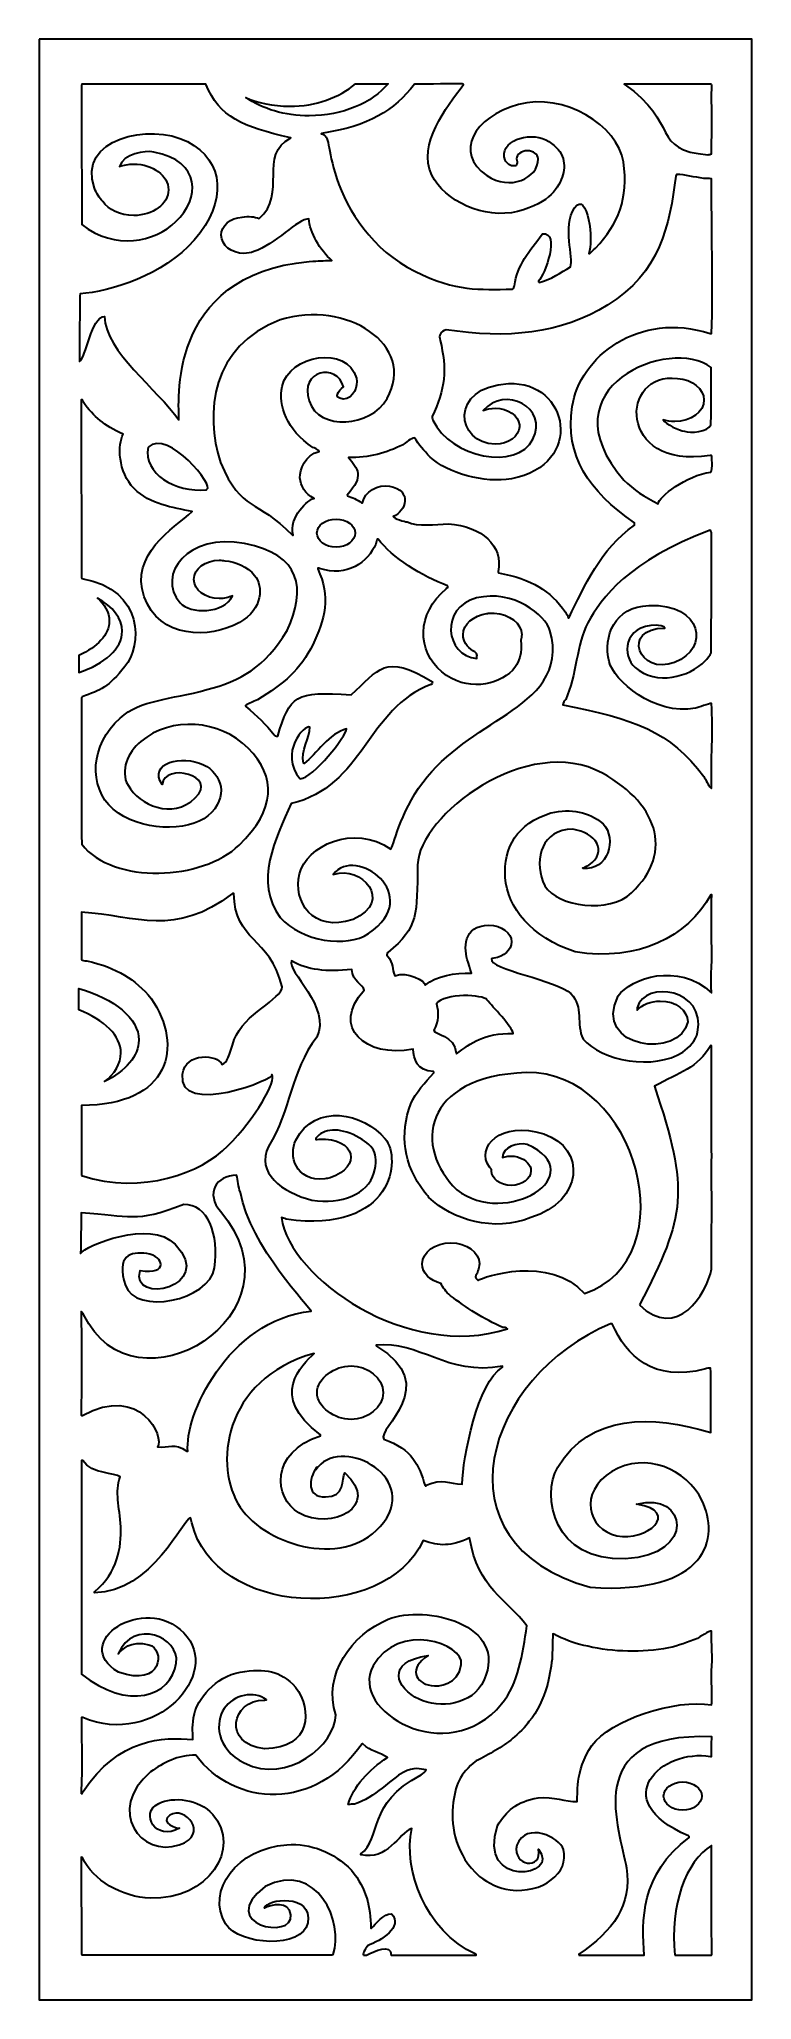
# Model space of a CAD drawing. Header units: centimetres. Extents: x 1.5 to 7.6, y -8.4 to 8.4.
import ezdxf

# ---------------------------------------------------------------- set-up
doc = ezdxf.new("R2010")
doc.units = ezdxf.units.CM
doc.header["$MEASUREMENT"] = 0
doc.layers.add('layer 1', color=7, linetype='Continuous')

msp = doc.modelspace()

# ---------------------------------------------------------------- linework, layer by layer
at = {"layer": 'layer 1', "color": 250, "lineweight": 30}
for points, knots in [([(1.50051, 8.40069), (1.50051, 8.40069), (7.62662, 8.40069), (7.62662, 8.40069), (7.62662, 8.40069), (7.62662, 8.40069), (7.62662, -8.44611), (7.62662, -8.44611), (7.62662, -8.44611), (7.62662, -8.44611), (1.50051, -8.44611), (1.50051, -8.44611), (1.50051, -8.44611), (1.50051, -8.44611), (1.50051, 8.40069), (1.50051, 8.40069)], [0, 0, 0, 0, 0.2, 0.2, 0.2, 0.2, 0.4, 0.4, 0.4, 0.4, 0.6, 0.6, 0.6, 0.6, 1, 1, 1, 1]), ([(3.26114, 6.55996), (3.29178, 6.55996), (3.32081, 6.56564), (3.34667, 6.57573), (3.34667, 6.57573), (3.52534, 6.63541), (3.72699, 6.85772), (3.81839, 6.85772), (3.81839, 6.85772), (3.82472, 6.74314), (3.91553, 6.58586), (4.01655, 6.49938), (4.01655, 6.49938), (3.93288, 6.49703), (3.90947, 6.49703), (3.82175, 6.49117), (3.82175, 6.49117), (2.58018, 6.37293), (2.70422, 5.25315), (2.70169, 5.12933), (2.70169, 5.12933), (2.51623, 5.39565), (2.07049, 5.71208), (2.06068, 6.01846), (2.06068, 6.01846), (1.95001, 6.01846), (1.90164, 5.65593), (1.84675, 5.63247), (1.84675, 5.63247), (1.84752, 5.79655), (1.84835, 6.13923), (1.85132, 6.21271), (1.85132, 6.21271), (2.11002, 6.23065), (2.56872, 6.37066), (2.83306, 6.67494), (2.83306, 6.67494), (3.12033, 7.00562), (3.09442, 7.35389), (2.77414, 7.52108), (2.77414, 7.52108), (2.45386, 7.68828), (1.81859, 7.5452), (1.97629, 7.12111), (1.97629, 7.12111), (1.99352, 7.07478), (2.01771, 7.03709), (2.04656, 7.00716), (2.04656, 7.00716), (2.09597, 6.93536), (2.19704, 6.88597), (2.31324, 6.88597), (2.31324, 6.88597), (2.47787, 6.88597), (2.61214, 6.9851), (2.61214, 7.10665), (2.61214, 7.10665), (2.61214, 7.2282), (2.47787, 7.32733), (2.31324, 7.32733), (2.31324, 7.32733), (2.26941, 7.32733), (2.22775, 7.32031), (2.19018, 7.3077), (2.19018, 7.3077), (2.22652, 7.41537), (2.40655, 7.4465), (2.48639, 7.43094), (2.48639, 7.43094), (2.8983, 7.35068), (2.88397, 7.03028), (2.67572, 6.83294), (2.67572, 6.83294), (2.49197, 6.65881), (2.15435, 6.58368), (1.86635, 6.80847), (1.86635, 6.80847), (1.86434, 8.01371), (1.86434, 8.01371), (1.86635, 8.01546), (1.86635, 8.01546), (2.22127, 8.01546), (2.5762, 8.01546), (2.93178, 8.01488), (2.93178, 8.01488), (3.05084, 7.72854), (3.24828, 7.64854), (3.66284, 7.55247), (3.66284, 7.55247), (3.38055, 7.40694), (3.63677, 7.07294), (3.39228, 6.85941), (3.39228, 6.85941), (3.3549, 6.87679), (3.29941, 6.88081), (3.24562, 6.87211), (3.24562, 6.87211), (3.14501, 6.86575), (3.06539, 6.7982), (3.06539, 6.71628), (3.06539, 6.71628), (3.06539, 6.63019), (3.15333, 6.55996), (3.26114, 6.55996)], [0, 0, 0, 0, 0.03703704, 0.03703704, 0.03703704, 0.03703704, 0.07407407, 0.07407407, 0.07407407, 0.07407407, 0.11111111, 0.11111111, 0.11111111, 0.11111111, 0.14814815, 0.14814815, 0.14814815, 0.14814815, 0.18518519, 0.18518519, 0.18518519, 0.18518519, 0.22222222, 0.22222222, 0.22222222, 0.22222222, 0.25925926, 0.25925926, 0.25925926, 0.25925926, 0.2962963, 0.2962963, 0.2962963, 0.2962963, 0.33333333, 0.33333333, 0.33333333, 0.33333333, 0.37037037, 0.37037037, 0.37037037, 0.37037037, 0.40740741, 0.40740741, 0.40740741, 0.40740741, 0.44444444, 0.44444444, 0.44444444, 0.44444444, 0.48148148, 0.48148148, 0.48148148, 0.48148148, 0.51851852, 0.51851852, 0.51851852, 0.51851852, 0.55555556, 0.55555556, 0.55555556, 0.55555556, 0.59259259, 0.59259259, 0.59259259, 0.59259259, 0.62962963, 0.62962963, 0.62962963, 0.62962963, 0.66666667, 0.66666667, 0.66666667, 0.66666667, 0.7037037, 0.7037037, 0.7037037, 0.7037037, 0.74074074, 0.74074074, 0.74074074, 0.74074074, 0.77777778, 0.77777778, 0.77777778, 0.77777778, 0.81481481, 0.81481481, 0.81481481, 0.81481481, 0.85185185, 0.85185185, 0.85185185, 0.85185185, 0.88888889, 0.88888889, 0.88888889, 0.88888889, 0.92592593, 0.92592593, 0.92592593, 0.92592593, 1, 1, 1, 1]), ([(3.27676, 7.89916), (3.41893, 7.8019), (3.61139, 7.74256), (3.82209, 7.74256), (3.82209, 7.74256), (4.10873, 7.74256), (4.36072, 7.85299), (4.50038, 8.01781), (4.50038, 8.01781), (4.50038, 8.01781), (4.21918, 8.01781), (4.21918, 8.01781), (4.21918, 8.01781), (4.08407, 7.89994), (3.88005, 7.82462), (3.65244, 7.82462), (3.65244, 7.82462), (3.51543, 7.82464), (3.37228, 7.85492), (3.27694, 7.89936), (3.27694, 7.89936), (3.27689, 7.89938), (3.27653, 7.89934), (3.27676, 7.89916)], [0, 0, 0, 0, 0.14285714, 0.14285714, 0.14285714, 0.14285714, 0.28571429, 0.28571429, 0.28571429, 0.28571429, 0.42857143, 0.42857143, 0.42857143, 0.42857143, 0.57142857, 0.57142857, 0.57142857, 0.57142857, 0.71428571, 0.71428571, 0.71428571, 0.71428571, 1, 1, 1, 1]), ([(4.73004, 6.40654), (4.36429, 6.58601), (4.14679, 6.93556), (4.05891, 7.20236), (4.05891, 7.20236), (3.97102, 7.46918), (4.00326, 7.57735), (3.92499, 7.58674), (3.92499, 7.58674), (3.92567, 7.58849), (3.92634, 7.58966), (3.92702, 7.59084), (3.92702, 7.59084), (4.33809, 7.65328), (4.55059, 7.78957), (4.72659, 8.01312), (4.72659, 8.01312), (4.80689, 8.01371), (4.82038, 8.01606), (5.13751, 8.01781), (5.13751, 8.01781), (5.14088, 8.01723), (5.14327, 8.01299), (5.14733, 8.01181), (5.14733, 8.01181), (5.0033, 7.80853), (4.7464, 7.50611), (4.87726, 7.23163), (4.87726, 7.23163), (4.98147, 7.01303), (5.3282, 6.84864), (5.61359, 6.92092), (5.61359, 6.92092), (5.89899, 6.9932), (5.96881, 7.13099), (6.00153, 7.23489), (6.00153, 7.23489), (6.03425, 7.33878), (6.00358, 7.46098), (5.85562, 7.53516), (5.85562, 7.53516), (5.70766, 7.60934), (5.44896, 7.52599), (5.50524, 7.36153), (5.50524, 7.36153), (5.52278, 7.33395), (5.54438, 7.30639), (5.5943, 7.31226), (5.5943, 7.31226), (5.60842, 7.32072), (5.61003, 7.33527), (5.61014, 7.35106), (5.61014, 7.35106), (5.60681, 7.3581), (5.60498, 7.36565), (5.60498, 7.3735), (5.60498, 7.3735), (5.60498, 7.41109), (5.64649, 7.44173), (5.6974, 7.44173), (5.6974, 7.44173), (5.74829, 7.44173), (5.78981, 7.41109), (5.78981, 7.3735), (5.78981, 7.3735), (5.78981, 7.202), (5.54714, 7.09414), (5.34798, 7.23042), (5.34798, 7.23042), (5.06718, 7.42257), (5.23111, 7.7323), (5.62011, 7.8393), (5.62011, 7.8393), (6.00909, 7.94631), (6.47656, 7.66028), (6.52298, 7.34597), (6.52298, 7.34597), (6.56939, 7.03167), (6.47874, 6.81473), (6.2839, 6.60612), (6.2839, 6.60612), (6.25689, 6.58091), (6.24543, 6.57268), (6.23328, 6.55979), (6.23328, 6.55979), (6.22991, 6.56038), (6.22721, 6.56038), (6.22451, 6.56038), (6.22451, 6.56038), (6.27368, 6.65892), (6.21026, 7.10956), (6.10306, 6.95098), (6.10306, 6.95098), (5.99586, 6.7924), (6.09949, 6.51806), (6.06663, 6.44483), (6.06663, 6.44483), (5.98428, 6.39569), (5.90332, 6.3365), (5.7974, 6.31112), (5.7974, 6.31112), (5.78997, 6.31405), (5.79402, 6.32109), (5.79402, 6.32109), (5.79402, 6.32109), (5.84698, 6.37584), (5.98418, 6.74529), (5.82641, 6.72871), (5.82641, 6.72871), (5.71913, 6.58208), (5.60645, 6.4595), (5.58621, 6.28238), (5.58621, 6.28238), (5.58014, 6.27299), (5.58149, 6.26127), (5.56798, 6.25187), (5.56798, 6.25187), (5.27429, 6.25255), (5.0958, 6.22708), (4.73004, 6.40654)], [0, 0, 0, 0, 0.03225806, 0.03225806, 0.03225806, 0.03225806, 0.06451613, 0.06451613, 0.06451613, 0.06451613, 0.09677419, 0.09677419, 0.09677419, 0.09677419, 0.12903226, 0.12903226, 0.12903226, 0.12903226, 0.16129032, 0.16129032, 0.16129032, 0.16129032, 0.19354839, 0.19354839, 0.19354839, 0.19354839, 0.22580645, 0.22580645, 0.22580645, 0.22580645, 0.25806452, 0.25806452, 0.25806452, 0.25806452, 0.29032258, 0.29032258, 0.29032258, 0.29032258, 0.32258065, 0.32258065, 0.32258065, 0.32258065, 0.35483871, 0.35483871, 0.35483871, 0.35483871, 0.38709677, 0.38709677, 0.38709677, 0.38709677, 0.41935484, 0.41935484, 0.41935484, 0.41935484, 0.4516129, 0.4516129, 0.4516129, 0.4516129, 0.48387097, 0.48387097, 0.48387097, 0.48387097, 0.51612903, 0.51612903, 0.51612903, 0.51612903, 0.5483871, 0.5483871, 0.5483871, 0.5483871, 0.58064516, 0.58064516, 0.58064516, 0.58064516, 0.61290323, 0.61290323, 0.61290323, 0.61290323, 0.64516129, 0.64516129, 0.64516129, 0.64516129, 0.67741935, 0.67741935, 0.67741935, 0.67741935, 0.70967742, 0.70967742, 0.70967742, 0.70967742, 0.74193548, 0.74193548, 0.74193548, 0.74193548, 0.77419355, 0.77419355, 0.77419355, 0.77419355, 0.80645161, 0.80645161, 0.80645161, 0.80645161, 0.83870968, 0.83870968, 0.83870968, 0.83870968, 0.87096774, 0.87096774, 0.87096774, 0.87096774, 0.90322581, 0.90322581, 0.90322581, 0.90322581, 0.93548387, 0.93548387, 0.93548387, 0.93548387, 1, 1, 1, 1]), ([(7.24945, 7.40845), (6.75415, 7.44555), (7.01439, 7.68034), (6.52882, 8.01546), (6.52882, 8.01546), (6.77781, 8.01546), (7.02746, 8.01546), (7.27711, 8.01488), (7.27711, 8.01488), (7.27844, 8.01253), (7.27981, 8.0096), (7.28183, 8.00667), (7.28183, 8.00667), (7.28049, 7.81253), (7.28385, 7.61431), (7.27981, 7.41666), (7.27981, 7.41666), (7.26901, 7.40727), (7.26024, 7.40903), (7.24945, 7.40845)], [0, 0, 0, 0, 0.16666667, 0.16666667, 0.16666667, 0.16666667, 0.33333333, 0.33333333, 0.33333333, 0.33333333, 0.5, 0.5, 0.5, 0.5, 0.66666667, 0.66666667, 0.66666667, 0.66666667, 1, 1, 1, 1]), ([(5.42102, 4.92171), (5.53331, 4.92171), (5.62534, 4.98786), (5.62928, 5.07007), (5.62928, 5.07007), (5.62992, 5.07575), (5.62975, 5.08145), (5.62884, 5.08716), (5.62884, 5.08716), (5.62078, 5.16653), (5.53052, 5.22943), (5.42102, 5.22943), (5.42102, 5.22943), (5.38374, 5.22943), (5.34869, 5.22214), (5.31836, 5.20938), (5.31836, 5.20938), (5.31791, 5.20928), (5.31744, 5.2092), (5.31698, 5.2091), (5.31698, 5.2091), (5.50279, 5.42939), (5.88103, 5.23308), (5.74482, 4.96303), (5.74482, 4.96303), (5.6086, 4.69299), (5.03856, 4.80205), (4.88449, 5.12698), (4.88449, 5.12698), (4.87773, 5.14869), (4.87773, 5.14869), (4.87773, 5.15866), (4.87773, 5.15866), (4.99165, 5.38524), (5.00729, 5.57302), (4.94722, 5.81318), (4.94722, 5.81318), (4.93305, 5.85541), (4.9506, 5.89001), (4.99784, 5.90468), (4.99784, 5.90468), (5.51849, 5.82341), (5.98315, 5.86673), (6.3878, 6.11709), (6.3878, 6.11709), (6.83536, 6.39399), (6.92127, 6.79926), (6.97347, 7.22488), (6.97347, 7.22488), (6.9755, 7.22956), (6.97752, 7.23425), (6.97955, 7.23836), (6.97955, 7.23836), (7.05174, 7.23836), (7.13407, 7.21431), (7.21369, 7.20435), (7.21369, 7.20435), (7.23527, 7.20376), (7.25754, 7.20318), (7.27981, 7.202), (7.27981, 7.202), (7.28003, 6.80178), (7.29332, 6.28551), (7.28115, 5.87183), (7.28115, 5.87183), (7.27711, 5.87183), (7.27306, 5.87183), (7.26968, 5.87125), (7.26968, 5.87125), (6.65674, 6.07215), (6.14565, 5.66789), (6.08225, 5.24356), (6.08225, 5.24356), (6.01886, 4.81924), (6.221, 4.52267), (6.61788, 4.24432), (6.61788, 4.24432), (6.61788, 4.23786), (6.61788, 4.23083), (6.61788, 4.2238), (6.61788, 4.2238), (6.32465, 4.02328), (6.1897, 3.70175), (6.05515, 3.43027), (6.05515, 3.43027), (6.05246, 3.42968), (6.05044, 3.42909), (6.0484, 3.4285), (6.0484, 3.4285), (6.04571, 3.44668), (6.03221, 3.46429), (6.02479, 3.47718), (6.02479, 3.47718), (5.8901, 3.66585), (5.73955, 3.75941), (5.44855, 3.81558), (5.44855, 3.81558), (5.44789, 3.8197), (5.44722, 3.8238), (5.44654, 3.82732), (5.44654, 3.82732), (5.49108, 4.04762), (5.30814, 4.21529), (5.01807, 4.23669), (5.01807, 4.23669), (4.90606, 4.23434), (4.75695, 4.20913), (4.66316, 4.25253), (4.66316, 4.25253), (4.64494, 4.25487), (4.5444, 4.28009), (4.5444, 4.30003), (4.5444, 4.30003), (4.65363, 4.34052), (4.71293, 4.52414), (4.51281, 4.56051), (4.51281, 4.56051), (4.41762, 4.57781), (4.29477, 4.51353), (4.28058, 4.41733), (4.28058, 4.41733), (4.27789, 4.41792), (4.27519, 4.41792), (4.27249, 4.41792), (4.27249, 4.41792), (4.23133, 4.449), (4.19017, 4.46132), (4.14968, 4.47598), (4.14968, 4.47598), (4.14901, 4.47891), (4.14901, 4.48185), (4.14901, 4.48419), (4.14901, 4.48419), (4.29713, 4.64975), (4.23832, 4.70733), (4.15913, 4.80676), (4.15913, 4.80676), (4.33182, 4.80076), (4.48583, 4.84537), (4.62807, 4.91644), (4.62807, 4.91644), (4.64966, 4.9311), (4.69959, 4.97509), (4.72659, 4.97509), (4.72659, 4.97509), (4.7637, 4.91937), (4.80689, 4.86423), (4.86221, 4.81029), (4.86221, 4.81029), (5.00247, 4.6725), (5.33488, 4.58084), (5.55967, 4.62382), (5.55967, 4.62382), (6.19558, 4.74217), (6.05399, 5.46668), (5.53522, 5.44111), (5.53522, 5.44111), (5.01644, 5.41556), (5.08515, 4.92171), (5.42102, 4.92171)], [0, 0, 0, 0, 0.02439024, 0.02439024, 0.02439024, 0.02439024, 0.04878049, 0.04878049, 0.04878049, 0.04878049, 0.07317073, 0.07317073, 0.07317073, 0.07317073, 0.09756098, 0.09756098, 0.09756098, 0.09756098, 0.12195122, 0.12195122, 0.12195122, 0.12195122, 0.14634146, 0.14634146, 0.14634146, 0.14634146, 0.17073171, 0.17073171, 0.17073171, 0.17073171, 0.19512195, 0.19512195, 0.19512195, 0.19512195, 0.2195122, 0.2195122, 0.2195122, 0.2195122, 0.24390244, 0.24390244, 0.24390244, 0.24390244, 0.26829268, 0.26829268, 0.26829268, 0.26829268, 0.29268293, 0.29268293, 0.29268293, 0.29268293, 0.31707317, 0.31707317, 0.31707317, 0.31707317, 0.34146341, 0.34146341, 0.34146341, 0.34146341, 0.36585366, 0.36585366, 0.36585366, 0.36585366, 0.3902439, 0.3902439, 0.3902439, 0.3902439, 0.41463415, 0.41463415, 0.41463415, 0.41463415, 0.43902439, 0.43902439, 0.43902439, 0.43902439, 0.46341463, 0.46341463, 0.46341463, 0.46341463, 0.48780488, 0.48780488, 0.48780488, 0.48780488, 0.51219512, 0.51219512, 0.51219512, 0.51219512, 0.53658537, 0.53658537, 0.53658537, 0.53658537, 0.56097561, 0.56097561, 0.56097561, 0.56097561, 0.58536585, 0.58536585, 0.58536585, 0.58536585, 0.6097561, 0.6097561, 0.6097561, 0.6097561, 0.63414634, 0.63414634, 0.63414634, 0.63414634, 0.65853659, 0.65853659, 0.65853659, 0.65853659, 0.68292683, 0.68292683, 0.68292683, 0.68292683, 0.70731707, 0.70731707, 0.70731707, 0.70731707, 0.73170732, 0.73170732, 0.73170732, 0.73170732, 0.75609756, 0.75609756, 0.75609756, 0.75609756, 0.7804878, 0.7804878, 0.7804878, 0.7804878, 0.80487805, 0.80487805, 0.80487805, 0.80487805, 0.82926829, 0.82926829, 0.82926829, 0.82926829, 0.85365854, 0.85365854, 0.85365854, 0.85365854, 0.87804878, 0.87804878, 0.87804878, 0.87804878, 0.90243902, 0.90243902, 0.90243902, 0.90243902, 0.92682927, 0.92682927, 0.92682927, 0.92682927, 0.95121951, 0.95121951, 0.95121951, 0.95121951, 1, 1, 1, 1]), ([(3.67804, 4.13816), (3.36657, 4.45895), (3.24517, 4.32838), (3.05863, 4.76278), (3.05863, 4.76278), (2.92247, 5.18766), (2.98172, 5.76903), (3.5721, 5.98854), (3.5721, 5.98854), (4.13788, 6.16685), (4.75087, 5.77392), (4.49105, 5.31238), (4.49105, 5.31238), (4.35256, 5.0664), (3.90689, 5.03268), (3.82054, 5.29249), (3.82054, 5.29249), (3.73418, 5.5523), (4.0615, 5.62666), (4.11526, 5.41261), (4.11526, 5.41261), (4.07613, 5.37684), (4.01744, 5.32581), (4.11392, 5.30646), (4.11392, 5.30646), (4.20838, 5.31525), (4.23942, 5.41964), (4.22728, 5.4871), (4.22728, 5.4871), (4.14986, 5.77784), (3.64657, 5.6877), (3.58886, 5.41584), (3.58886, 5.41584), (3.55437, 5.25336), (3.62647, 5.04554), (3.85212, 4.89297), (3.85212, 4.89297), (3.86292, 4.88829), (3.90273, 4.87773), (3.90745, 4.8572), (3.90745, 4.8572), (3.78456, 4.83121), (3.74069, 4.69897), (3.74147, 4.63258), (3.74147, 4.63258), (3.74956, 4.56043), (3.78465, 4.49475), (3.86494, 4.45545), (3.86494, 4.45545), (3.81775, 4.45305), (3.64266, 4.29036), (3.68276, 4.13992), (3.68276, 4.13992), (3.68073, 4.13934), (3.67939, 4.13875), (3.67804, 4.13816)], [0, 0, 0, 0, 0.06666667, 0.06666667, 0.06666667, 0.06666667, 0.13333333, 0.13333333, 0.13333333, 0.13333333, 0.2, 0.2, 0.2, 0.2, 0.26666667, 0.26666667, 0.26666667, 0.26666667, 0.33333333, 0.33333333, 0.33333333, 0.33333333, 0.4, 0.4, 0.4, 0.4, 0.46666667, 0.46666667, 0.46666667, 0.46666667, 0.53333333, 0.53333333, 0.53333333, 0.53333333, 0.6, 0.6, 0.6, 0.6, 0.66666667, 0.66666667, 0.66666667, 0.66666667, 0.73333333, 0.73333333, 0.73333333, 0.73333333, 0.8, 0.8, 0.8, 0.8, 0.86666667, 0.86666667, 0.86666667, 0.86666667, 1, 1, 1, 1]), ([(6.96407, 5.11527), (7.10261, 5.11527), (7.21561, 5.19869), (7.21561, 5.30098), (7.21561, 5.30098), (7.21561, 5.39724), (7.11552, 5.4768), (6.98824, 5.48583), (6.98824, 5.48583), (6.49552, 5.55292), (6.46093, 4.69845), (7.26766, 4.82319), (7.26766, 4.82319), (7.27171, 4.82377), (7.27644, 4.82436), (7.28115, 4.82436), (7.28115, 4.82436), (7.28115, 4.82202), (7.29262, 4.70589), (7.27442, 4.67949), (7.27442, 4.67949), (7.06586, 4.6568), (6.8243, 4.46511), (6.82233, 4.40971), (6.82233, 4.40971), (6.70224, 4.4666), (6.61248, 4.52935), (6.5268, 4.61205), (6.5268, 4.61205), (5.82915, 5.41068), (6.93031, 5.84986), (7.27711, 5.58094), (7.27711, 5.58094), (7.27711, 5.17391), (7.27711, 5.17391), (7.27509, 5.08828), (7.27509, 5.08828), (7.25408, 5.0256), (7.0916, 5.01334), (7.04904, 5.03256), (7.04904, 5.03256), (7.00157, 5.03748), (6.89052, 5.09002), (6.86369, 5.13075), (6.86369, 5.13075), (6.89447, 5.1208), (6.92841, 5.11527), (6.96407, 5.11527)], [0, 0, 0, 0, 0.07692308, 0.07692308, 0.07692308, 0.07692308, 0.15384615, 0.15384615, 0.15384615, 0.15384615, 0.23076923, 0.23076923, 0.23076923, 0.23076923, 0.30769231, 0.30769231, 0.30769231, 0.30769231, 0.38461538, 0.38461538, 0.38461538, 0.38461538, 0.46153846, 0.46153846, 0.46153846, 0.46153846, 0.53846154, 0.53846154, 0.53846154, 0.53846154, 0.61538462, 0.61538462, 0.61538462, 0.61538462, 0.69230769, 0.69230769, 0.69230769, 0.69230769, 0.76923077, 0.76923077, 0.76923077, 0.76923077, 0.84615385, 0.84615385, 0.84615385, 0.84615385, 1, 1, 1, 1]), ([(3.04829, 3.59402), (3.08956, 3.59402), (3.12821, 3.60275), (3.16118, 3.6179), (3.16118, 3.6179), (3.08826, 3.45721), (2.79834, 3.46428), (2.71153, 3.55623), (2.71153, 3.55623), (2.506, 3.80356), (2.7777, 4.1596), (3.26619, 4.06643), (3.26619, 4.06643), (3.7547, 3.97325), (3.79555, 3.67922), (3.63149, 3.32059), (3.63149, 3.32059), (3.43985, 2.99739), (3.22801, 2.88843), (2.94257, 2.81152), (2.94257, 2.81152), (2.62152, 2.72501), (2.37557, 2.72742), (2.19538, 2.56636), (2.19538, 2.56636), (1.94216, 2.34005), (1.91699, 1.97554), (2.13739, 1.78398), (2.13739, 1.78398), (2.35779, 1.59243), (2.78323, 1.58646), (2.94965, 1.72677), (2.94965, 1.72677), (3.13991, 1.88721), (3.06867, 2.09235), (2.91372, 2.16639), (2.91372, 2.16639), (2.72669, 2.25574), (2.43482, 2.18356), (2.55699, 1.9962), (2.55699, 1.9962), (2.57635, 2.18801), (3.04553, 2.07674), (2.84158, 1.88071), (2.84158, 1.88071), (2.64444, 1.69123), (2.36167, 1.81969), (2.26402, 1.99002), (2.26402, 1.99002), (2.19278, 2.11432), (2.26461, 2.27408), (2.37418, 2.3662), (2.37418, 2.3662), (2.63388, 2.58455), (3.05225, 2.55643), (3.29703, 2.3091), (3.29703, 2.3091), (3.54179, 2.06178), (3.5345, 1.78043), (3.21985, 1.47613), (3.21985, 1.47613), (2.90517, 1.17183), (2.14084, 1.13443), (1.86568, 1.48311), (1.86568, 1.48311), (1.865, 1.90303), (1.86434, 2.32297), (1.86365, 2.74231), (1.86365, 2.74231), (1.865, 2.74524), (1.86703, 2.74818), (1.86905, 2.75052), (1.86905, 2.75052), (2.03129, 2.80642), (2.09465, 2.83558), (2.23814, 3.00917), (2.23814, 3.00917), (2.38161, 3.18276), (2.41295, 3.66828), (1.86635, 3.76808), (1.86635, 3.76808), (1.865, 3.77102), (1.86434, 3.77395), (1.86365, 3.7763), (1.86365, 3.7763), (1.86299, 4.28479), (1.86231, 4.79327), (1.86231, 5.30176), (1.86231, 5.30176), (1.865, 5.30176), (1.86837, 5.30176), (1.87175, 5.30176), (1.87175, 5.30176), (1.87512, 5.29707), (1.87512, 5.29707), (1.87919, 5.28358), (1.87919, 5.28358), (1.97342, 5.15313), (2.05516, 5.08283), (2.22262, 5.00676), (2.22262, 5.00676), (2.17444, 4.92157), (2.175, 4.67819), (2.31655, 4.53982), (2.31655, 4.53982), (2.4581, 4.40145), (2.64413, 4.37774), (2.81639, 4.34168), (2.81639, 4.34168), (2.65292, 4.19729), (2.27665, 3.97234), (2.40347, 3.6102), (2.40347, 3.6102), (2.53028, 3.24808), (2.96473, 3.24537), (3.22155, 3.38886), (3.22155, 3.38886), (3.42822, 3.50432), (3.42512, 3.70274), (3.35237, 3.79282), (3.35237, 3.79282), (3.29118, 3.86857), (3.19058, 3.91248), (3.09657, 3.91957), (3.09657, 3.91957), (3.08103, 3.92224), (3.06488, 3.92365), (3.04829, 3.92365), (3.04829, 3.92365), (2.92815, 3.92365), (2.83018, 3.84961), (2.83018, 3.75883), (2.83018, 3.75883), (2.83018, 3.66805), (2.92815, 3.59402), (3.04829, 3.59402)], [0, 0, 0, 0, 0.02857143, 0.02857143, 0.02857143, 0.02857143, 0.05714286, 0.05714286, 0.05714286, 0.05714286, 0.08571429, 0.08571429, 0.08571429, 0.08571429, 0.11428571, 0.11428571, 0.11428571, 0.11428571, 0.14285714, 0.14285714, 0.14285714, 0.14285714, 0.17142857, 0.17142857, 0.17142857, 0.17142857, 0.2, 0.2, 0.2, 0.2, 0.22857143, 0.22857143, 0.22857143, 0.22857143, 0.25714286, 0.25714286, 0.25714286, 0.25714286, 0.28571429, 0.28571429, 0.28571429, 0.28571429, 0.31428571, 0.31428571, 0.31428571, 0.31428571, 0.34285714, 0.34285714, 0.34285714, 0.34285714, 0.37142857, 0.37142857, 0.37142857, 0.37142857, 0.4, 0.4, 0.4, 0.4, 0.42857143, 0.42857143, 0.42857143, 0.42857143, 0.45714286, 0.45714286, 0.45714286, 0.45714286, 0.48571429, 0.48571429, 0.48571429, 0.48571429, 0.51428571, 0.51428571, 0.51428571, 0.51428571, 0.54285714, 0.54285714, 0.54285714, 0.54285714, 0.57142857, 0.57142857, 0.57142857, 0.57142857, 0.6, 0.6, 0.6, 0.6, 0.62857143, 0.62857143, 0.62857143, 0.62857143, 0.65714286, 0.65714286, 0.65714286, 0.65714286, 0.68571429, 0.68571429, 0.68571429, 0.68571429, 0.71428571, 0.71428571, 0.71428571, 0.71428571, 0.74285714, 0.74285714, 0.74285714, 0.74285714, 0.77142857, 0.77142857, 0.77142857, 0.77142857, 0.8, 0.8, 0.8, 0.8, 0.82857143, 0.82857143, 0.82857143, 0.82857143, 0.85714286, 0.85714286, 0.85714286, 0.85714286, 0.88571429, 0.88571429, 0.88571429, 0.88571429, 0.91428571, 0.91428571, 0.91428571, 0.91428571, 0.94285714, 0.94285714, 0.94285714, 0.94285714, 1, 1, 1, 1]), ([(2.43719, 4.89474), (2.60984, 5.05778), (3.01819, 4.5466), (2.94122, 4.53404), (2.94122, 4.53404), (2.94055, 4.53228), (2.93987, 4.53052), (2.93987, 4.52876), (2.93987, 4.52876), (2.66414, 4.50147), (2.39483, 4.67011), (2.43719, 4.89474)], [0, 0, 0, 0, 0.25, 0.25, 0.25, 0.25, 0.5, 0.5, 0.5, 0.5, 1, 1, 1, 1]), ([(4.05239, 4.03556), (4.14263, 4.03556), (4.21623, 4.0899), (4.21623, 4.15652), (4.21623, 4.15652), (4.21623, 4.22315), (4.14263, 4.27748), (4.05239, 4.27748), (4.05239, 4.27748), (3.96215, 4.27748), (3.88855, 4.22315), (3.88855, 4.15652), (3.88855, 4.15652), (3.88855, 4.0899), (3.96215, 4.03556), (4.05239, 4.03556)], [0, 0, 0, 0, 0.2, 0.2, 0.2, 0.2, 0.4, 0.4, 0.4, 0.4, 0.6, 0.6, 0.6, 0.6, 1, 1, 1, 1]), ([(5.64055, 3.23735), (5.64556, 3.25193), (5.64823, 3.26718), (5.64823, 3.28288), (5.64823, 3.28288), (5.64823, 3.38141), (5.54336, 3.46243), (5.41181, 3.46822), (5.41181, 3.46822), (5.39562, 3.46953), (5.37854, 3.46966), (5.36048, 3.46839), (5.36048, 3.46839), (5.35685, 3.46737), (5.35329, 3.46635), (5.34976, 3.4653), (5.34976, 3.4653), (5.23356, 3.44898), (5.14522, 3.37331), (5.14522, 3.28288), (5.14522, 3.28288), (5.14522, 3.22837), (5.17732, 3.17923), (5.22828, 3.1452), (5.22828, 3.1452), (5.27877, 3.11983), (5.26091, 3.10936), (5.26277, 3.07857), (5.26277, 3.07857), (4.98768, 3.10332), (4.94535, 3.51989), (5.2608, 3.59919), (5.2608, 3.59919), (5.57624, 3.6785), (5.85401, 3.44919), (5.89107, 3.32062), (5.89107, 3.32062), (5.99409, 2.96323), (5.76434, 2.76306), (5.52211, 2.60096), (5.52211, 2.60096), (5.27987, 2.43886), (4.99428, 2.27629), (4.79775, 2.01499), (4.79775, 2.01499), (4.60122, 1.75369), (4.53852, 1.44645), (4.52349, 1.44147), (4.52349, 1.44147), (4.202, 1.66559), (3.79514, 1.46535), (3.73754, 1.22916), (3.73754, 1.22916), (3.67993, 0.99297), (3.8484, 0.72083), (4.1983, 0.83541), (4.1983, 0.83541), (4.55886, 1.004), (4.25904, 1.29938), (4.03835, 1.22564), (4.03835, 1.22564), (4.03498, 1.22506), (4.03161, 1.22447), (4.02891, 1.22329), (4.02891, 1.22329), (4.21914, 1.47827), (4.81994, 1.04271), (4.33186, 0.71598), (4.33186, 0.71598), (4.14373, 0.59005), (3.75838, 0.64585), (3.57277, 0.85381), (3.57277, 0.85381), (3.34448, 1.15903), (3.5331, 1.53221), (3.66792, 1.83383), (3.66792, 1.83383), (4.28774, 1.97337), (4.32459, 2.65784), (4.86761, 2.8555), (4.86761, 2.8555), (4.86897, 2.8555), (4.87031, 2.8555), (4.87234, 2.8555), (4.87234, 2.8555), (4.87502, 2.86664), (4.88042, 2.86723), (4.88042, 2.87837), (4.88042, 2.87837), (4.46434, 3.13494), (4.42389, 2.97775), (4.18139, 2.76694), (4.18139, 2.76694), (3.70266, 2.80164), (3.65318, 2.75811), (3.55119, 2.4127), (3.55119, 2.4127), (3.53769, 2.40977), (3.52689, 2.41916), (3.5215, 2.42208), (3.5215, 2.42208), (3.44739, 2.51389), (3.37644, 2.58752), (3.27589, 2.66606), (3.27589, 2.66606), (3.27522, 2.66959), (3.27454, 2.67311), (3.27454, 2.67662), (3.27454, 2.67662), (3.30694, 2.69304), (3.34067, 2.70712), (3.37643, 2.72354), (3.37643, 2.72354), (3.60625, 2.86195), (3.74829, 2.98602), (3.85212, 3.19743), (3.85212, 3.19743), (3.95595, 3.40883), (4.00884, 3.61682), (3.89463, 3.84843), (3.89463, 3.84843), (3.89463, 3.85078), (3.89463, 3.85313), (3.89531, 3.85489), (3.89531, 3.85489), (3.9007, 3.85489), (3.9061, 3.8543), (3.9115, 3.85372), (3.9115, 3.85372), (4.14549, 3.76996), (4.32719, 3.91017), (4.39394, 4.06191), (4.39394, 4.06191), (4.39866, 4.08714), (4.39866, 4.08714), (4.40608, 4.10532), (4.40608, 4.10532), (4.40879, 4.10532), (4.41147, 4.10532), (4.41418, 4.10532), (4.41418, 4.10532), (4.53428, 3.94915), (4.79255, 3.78322), (5.012, 3.70475), (5.012, 3.70475), (5.0147, 3.70005), (5.0147, 3.70005), (5.01402, 3.69008), (5.01402, 3.69008), (5.0039, 3.69008), (5.00525, 3.68363), (5.00188, 3.67952), (5.00188, 3.67952), (4.73956, 3.46475), (4.75023, 3.13914), (4.9614, 2.96401), (4.9614, 2.96401), (5.17258, 2.78888), (5.43959, 2.84855), (5.5707, 2.9775), (5.5707, 2.9775), (5.62794, 3.03381), (5.65464, 3.1388), (5.64055, 3.23735)], [0, 0, 0, 0, 0.02380952, 0.02380952, 0.02380952, 0.02380952, 0.04761905, 0.04761905, 0.04761905, 0.04761905, 0.07142857, 0.07142857, 0.07142857, 0.07142857, 0.0952381, 0.0952381, 0.0952381, 0.0952381, 0.11904762, 0.11904762, 0.11904762, 0.11904762, 0.14285714, 0.14285714, 0.14285714, 0.14285714, 0.16666667, 0.16666667, 0.16666667, 0.16666667, 0.19047619, 0.19047619, 0.19047619, 0.19047619, 0.21428571, 0.21428571, 0.21428571, 0.21428571, 0.23809524, 0.23809524, 0.23809524, 0.23809524, 0.26190476, 0.26190476, 0.26190476, 0.26190476, 0.28571429, 0.28571429, 0.28571429, 0.28571429, 0.30952381, 0.30952381, 0.30952381, 0.30952381, 0.33333333, 0.33333333, 0.33333333, 0.33333333, 0.35714286, 0.35714286, 0.35714286, 0.35714286, 0.38095238, 0.38095238, 0.38095238, 0.38095238, 0.4047619, 0.4047619, 0.4047619, 0.4047619, 0.42857143, 0.42857143, 0.42857143, 0.42857143, 0.45238095, 0.45238095, 0.45238095, 0.45238095, 0.47619048, 0.47619048, 0.47619048, 0.47619048, 0.5, 0.5, 0.5, 0.5, 0.52380952, 0.52380952, 0.52380952, 0.52380952, 0.54761905, 0.54761905, 0.54761905, 0.54761905, 0.57142857, 0.57142857, 0.57142857, 0.57142857, 0.5952381, 0.5952381, 0.5952381, 0.5952381, 0.61904762, 0.61904762, 0.61904762, 0.61904762, 0.64285714, 0.64285714, 0.64285714, 0.64285714, 0.66666667, 0.66666667, 0.66666667, 0.66666667, 0.69047619, 0.69047619, 0.69047619, 0.69047619, 0.71428571, 0.71428571, 0.71428571, 0.71428571, 0.73809524, 0.73809524, 0.73809524, 0.73809524, 0.76190476, 0.76190476, 0.76190476, 0.76190476, 0.78571429, 0.78571429, 0.78571429, 0.78571429, 0.80952381, 0.80952381, 0.80952381, 0.80952381, 0.83333333, 0.83333333, 0.83333333, 0.83333333, 0.85714286, 0.85714286, 0.85714286, 0.85714286, 0.88095238, 0.88095238, 0.88095238, 0.88095238, 0.9047619, 0.9047619, 0.9047619, 0.9047619, 0.92857143, 0.92857143, 0.92857143, 0.92857143, 0.95238095, 0.95238095, 0.95238095, 0.95238095, 1, 1, 1, 1]), ([(7.27644, 1.96404), (7.25011, 1.99454), (7.2319, 2.0356), (7.21302, 2.06492), (7.21302, 2.06492), (6.92287, 2.45761), (6.61492, 2.55811), (6.00252, 2.68132), (6.00252, 2.68132), (6.00252, 2.69539), (6.01872, 2.71768), (6.02681, 2.72648), (6.02681, 2.72648), (6.11975, 2.93187), (6.12084, 3.20664), (6.21642, 3.38471), (6.21642, 3.38471), (6.3317, 3.59949), (6.57223, 3.92041), (7.26979, 4.18332), (7.26979, 4.18332), (7.27113, 4.17687), (7.27778, 4.17042), (7.27981, 4.16338), (7.27981, 4.16338), (7.27981, 3.82205), (7.27981, 3.47601), (7.27711, 3.1294), (7.27711, 3.1294), (7.26901, 3.1077), (7.2427, 3.0772), (7.2265, 3.05784), (7.2265, 3.05784), (7.08624, 2.91936), (6.80833, 2.84408), (6.62297, 3.00221), (6.62297, 3.00221), (6.51352, 3.09558), (6.51149, 3.36516), (6.81087, 3.36516), (6.81087, 3.36516), (6.81356, 3.36516), (6.88306, 3.35637), (6.87834, 3.34053), (6.87834, 3.34053), (6.49839, 3.34053), (6.65622, 2.92811), (6.96267, 3.04553), (6.96267, 3.04553), (7.26914, 3.16296), (7.20451, 3.55085), (6.7427, 3.53504), (6.7427, 3.53504), (6.44464, 3.52485), (6.34845, 3.27065), (6.39956, 3.05319), (6.39956, 3.05319), (6.43715, 2.89325), (6.78705, 2.58469), (7.14351, 2.65317), (7.14351, 2.65317), (7.16174, 2.65786), (7.26429, 2.69481), (7.27913, 2.69187), (7.27913, 2.69187), (7.29802, 2.45552), (7.27171, 2.20684), (7.28115, 1.96404), (7.28115, 1.96404), (7.27913, 1.96404), (7.27778, 1.96404), (7.27644, 1.96404)], [0, 0, 0, 0, 0.05263158, 0.05263158, 0.05263158, 0.05263158, 0.10526316, 0.10526316, 0.10526316, 0.10526316, 0.15789474, 0.15789474, 0.15789474, 0.15789474, 0.21052632, 0.21052632, 0.21052632, 0.21052632, 0.26315789, 0.26315789, 0.26315789, 0.26315789, 0.31578947, 0.31578947, 0.31578947, 0.31578947, 0.36842105, 0.36842105, 0.36842105, 0.36842105, 0.42105263, 0.42105263, 0.42105263, 0.42105263, 0.47368421, 0.47368421, 0.47368421, 0.47368421, 0.52631579, 0.52631579, 0.52631579, 0.52631579, 0.57894737, 0.57894737, 0.57894737, 0.57894737, 0.63157895, 0.63157895, 0.63157895, 0.63157895, 0.68421053, 0.68421053, 0.68421053, 0.68421053, 0.73684211, 0.73684211, 0.73684211, 0.73684211, 0.78947368, 0.78947368, 0.78947368, 0.78947368, 0.84210526, 0.84210526, 0.84210526, 0.84210526, 0.89473684, 0.89473684, 0.89473684, 0.89473684, 1, 1, 1, 1]), ([(2.00156, 3.59906), (2.1333, 3.52471), (2.21366, 3.42405), (2.21366, 3.31385), (2.21366, 3.31385), (2.21366, 3.16393), (2.0641, 3.03214), (1.84085, 2.9591), (1.84085, 2.9591), (1.84085, 2.9591), (1.84085, 3.10617), (1.84085, 3.10617), (1.84085, 3.10617), (2.00051, 3.17684), (2.10251, 3.28354), (2.10251, 3.40258), (2.10251, 3.40258), (2.1025, 3.47424), (2.06149, 3.5491), (2.00129, 3.59896), (2.00129, 3.59896), (2.00125, 3.59899), (2.00132, 3.59918), (2.00156, 3.59906)], [0, 0, 0, 0, 0.14285714, 0.14285714, 0.14285714, 0.14285714, 0.28571429, 0.28571429, 0.28571429, 0.28571429, 0.42857143, 0.42857143, 0.42857143, 0.42857143, 0.57142857, 0.57142857, 0.57142857, 0.57142857, 0.71428571, 0.71428571, 0.71428571, 0.71428571, 1, 1, 1, 1]), ([(3.74281, 2.04439), (3.55842, 2.26669), (3.7822, 2.51767), (3.82745, 2.48851), (3.82745, 2.48851), (3.82745, 2.40292), (3.74863, 2.28305), (3.77183, 2.18045), (3.77183, 2.18045), (3.77385, 2.17987), (3.77654, 2.17928), (3.77924, 2.1781), (3.77924, 2.1781), (3.88046, 2.25372), (3.99721, 2.44248), (4.14361, 2.47429), (4.14361, 2.47429), (4.14361, 2.41953), (3.85613, 2.05042), (3.74281, 2.04439)], [0, 0, 0, 0, 0.16666667, 0.16666667, 0.16666667, 0.16666667, 0.33333333, 0.33333333, 0.33333333, 0.33333333, 0.5, 0.5, 0.5, 0.5, 0.66666667, 0.66666667, 0.66666667, 0.66666667, 1, 1, 1, 1]), ([(7.07563, -0.04181), (7.07563, 0.0561), (6.97223, 0.13596), (6.8396, 0.13596), (6.8396, 0.13596), (6.75671, 0.13596), (6.68338, 0.10476), (6.64004, 0.05745), (6.64004, 0.05745), (6.64, 0.06319), (6.64034, 0.06958), (6.64083, 0.07729), (6.64083, 0.07729), (6.70961, 0.32159), (7.23624, 0.23742), (7.16095, -0.13294), (7.16095, -0.13294), (7.14667, -0.20318), (7.08792, -0.26544), (7.03267, -0.30217), (7.03267, -0.30217), (6.78996, -0.46343), (6.33138, -0.37791), (6.17594, -0.19074), (6.17594, -0.19074), (6.11314, -0.06349), (6.18436, 0.08639), (6.07066, 0.19987), (6.07066, 0.19987), (5.95698, 0.31334), (5.3642, 0.40969), (5.38859, 0.49721), (5.38859, 0.49721), (5.39525, 0.49911), (5.40167, 0.50109), (5.40788, 0.50316), (5.40788, 0.50316), (5.49539, 0.51706), (5.56132, 0.57469), (5.56132, 0.64335), (5.56132, 0.64335), (5.56132, 0.72232), (5.47408, 0.78673), (5.36711, 0.78673), (5.36711, 0.78673), (5.14096, 0.78673), (5.14759, 0.58205), (5.18811, 0.47024), (5.18811, 0.47024), (5.20565, 0.40983), (5.21037, 0.40221), (5.21645, 0.3764), (5.21645, 0.3764), (5.07542, 0.3764), (4.91668, 0.3563), (4.81902, 0.27142), (4.81902, 0.27142), (4.82487, 0.30955), (4.66119, 0.39522), (4.55858, 0.35294), (4.55858, 0.35294), (4.52434, 0.41411), (4.55659, 0.45045), (4.49043, 0.52889), (4.49043, 0.52889), (4.49043, 0.54413), (4.4911, 0.54413), (4.49718, 0.55234), (4.49718, 0.55234), (4.76701, 0.77338), (4.7458, 0.88017), (4.75399, 1.30549), (4.75399, 1.30549), (4.76218, 1.73081), (5.70419, 2.44442), (6.34191, 2.09365), (6.34191, 2.09365), (6.84163, 1.81879), (6.96488, 1.37856), (6.55514, 1.03385), (6.55514, 1.03385), (6.33275, 0.88638), (5.89996, 0.96209), (5.82912, 1.1623), (5.82912, 1.1623), (5.75828, 1.36251), (5.82015, 1.6117), (6.08835, 1.6117), (6.08835, 1.6117), (6.27902, 1.58425), (6.39773, 1.42567), (6.22684, 1.30284), (6.22684, 1.30284), (6.20525, 1.2999), (6.19617, 1.28312), (6.17459, 1.2796), (6.17459, 1.2796), (6.17459, 1.27843), (6.17526, 1.27726), (6.17594, 1.27549), (6.17594, 1.27549), (6.38854, 1.25115), (6.47109, 1.52985), (6.34798, 1.65965), (6.34798, 1.65965), (6.22161, 1.76204), (6.07567, 1.794), (5.89996, 1.75231), (5.89996, 1.75231), (5.60773, 1.65908), (5.48956, 1.46007), (5.50727, 1.19749), (5.50727, 1.19749), (5.52496, 0.93491), (5.72977, 0.68673), (6.10711, 0.55763), (6.10711, 0.55763), (6.65376, 0.47301), (7.06655, 0.68598), (7.27442, 1.04735), (7.27442, 1.04735), (7.27711, 1.04735), (7.27981, 1.04735), (7.28318, 1.04735), (7.28318, 1.04735), (7.27306, 0.91773), (7.28521, 0.78519), (7.27981, 0.64854), (7.27981, 0.64854), (7.29262, 0.50484), (7.26834, 0.3547), (7.28115, 0.20632), (7.28115, 0.20632), (6.99103, 0.476), (6.58558, 0.33218), (6.47851, 0.17993), (6.47851, 0.17993), (6.2483, -0.2753), (7.01698, -0.36677), (7.07563, -0.04181)], [0, 0, 0, 0, 0.02777778, 0.02777778, 0.02777778, 0.02777778, 0.05555556, 0.05555556, 0.05555556, 0.05555556, 0.08333333, 0.08333333, 0.08333333, 0.08333333, 0.11111111, 0.11111111, 0.11111111, 0.11111111, 0.13888889, 0.13888889, 0.13888889, 0.13888889, 0.16666667, 0.16666667, 0.16666667, 0.16666667, 0.19444444, 0.19444444, 0.19444444, 0.19444444, 0.22222222, 0.22222222, 0.22222222, 0.22222222, 0.25, 0.25, 0.25, 0.25, 0.27777778, 0.27777778, 0.27777778, 0.27777778, 0.30555556, 0.30555556, 0.30555556, 0.30555556, 0.33333333, 0.33333333, 0.33333333, 0.33333333, 0.36111111, 0.36111111, 0.36111111, 0.36111111, 0.38888889, 0.38888889, 0.38888889, 0.38888889, 0.41666667, 0.41666667, 0.41666667, 0.41666667, 0.44444444, 0.44444444, 0.44444444, 0.44444444, 0.47222222, 0.47222222, 0.47222222, 0.47222222, 0.5, 0.5, 0.5, 0.5, 0.52777778, 0.52777778, 0.52777778, 0.52777778, 0.55555556, 0.55555556, 0.55555556, 0.55555556, 0.58333333, 0.58333333, 0.58333333, 0.58333333, 0.61111111, 0.61111111, 0.61111111, 0.61111111, 0.63888889, 0.63888889, 0.63888889, 0.63888889, 0.66666667, 0.66666667, 0.66666667, 0.66666667, 0.69444444, 0.69444444, 0.69444444, 0.69444444, 0.72222222, 0.72222222, 0.72222222, 0.72222222, 0.75, 0.75, 0.75, 0.75, 0.77777778, 0.77777778, 0.77777778, 0.77777778, 0.80555556, 0.80555556, 0.80555556, 0.80555556, 0.83333333, 0.83333333, 0.83333333, 0.83333333, 0.86111111, 0.86111111, 0.86111111, 0.86111111, 0.88888889, 0.88888889, 0.88888889, 0.88888889, 0.91666667, 0.91666667, 0.91666667, 0.91666667, 0.94444444, 0.94444444, 0.94444444, 0.94444444, 1, 1, 1, 1]), ([(1.86434, -1.36373), (1.86434, -1.16256), (1.86434, -0.96139), (1.86434, -0.76081), (1.86434, -0.76081), (2.62446, -0.76081), (2.74479, -0.25541), (2.46418, 0.15764), (2.46418, 0.15764), (2.32388, 0.32479), (2.17142, 0.4203), (1.91022, 0.48139), (1.91022, 0.48139), (1.88457, 0.48256), (1.87311, 0.48196), (1.86365, 0.49604), (1.86365, 0.49604), (1.86365, 0.63035), (1.86365, 0.76466), (1.86434, 0.89896), (1.86434, 0.89896), (2.34378, 0.86758), (2.66289, 0.6799), (3.16118, 1.05908), (3.16118, 1.05908), (3.16523, 1.05908), (3.16994, 1.05908), (3.17469, 1.05908), (3.17469, 1.05908), (3.17581, 0.64721), (3.48364, 0.69367), (3.58897, 0.25734), (3.58897, 0.25734), (3.58897, 0.15304), (3.25773, 0.02668), (3.17794, -0.19441), (3.17794, -0.19441), (3.1273, -0.33474), (3.12289, -0.39409), (3.06995, -0.40868), (3.06995, -0.40868), (3.04337, -0.32213), (2.75704, -0.29995), (2.73283, -0.4923), (2.73283, -0.4923), (2.68501, -0.87225), (3.55949, -0.53023), (3.49991, -0.49395), (3.49991, -0.49395), (3.54796, -0.54481), (3.35384, -0.87648), (3.12339, -1.10855), (3.12339, -1.10855), (2.89294, -1.34063), (2.39086, -1.53274), (1.86434, -1.36373)], [0, 0, 0, 0, 0.06666667, 0.06666667, 0.06666667, 0.06666667, 0.13333333, 0.13333333, 0.13333333, 0.13333333, 0.2, 0.2, 0.2, 0.2, 0.26666667, 0.26666667, 0.26666667, 0.26666667, 0.33333333, 0.33333333, 0.33333333, 0.33333333, 0.4, 0.4, 0.4, 0.4, 0.46666667, 0.46666667, 0.46666667, 0.46666667, 0.53333333, 0.53333333, 0.53333333, 0.53333333, 0.6, 0.6, 0.6, 0.6, 0.66666667, 0.66666667, 0.66666667, 0.66666667, 0.73333333, 0.73333333, 0.73333333, 0.73333333, 0.8, 0.8, 0.8, 0.8, 0.86666667, 0.86666667, 0.86666667, 0.86666667, 1, 1, 1, 1]), ([(5.27114, -2.18131), (5.27976, -2.16284), (5.28445, -2.14305), (5.28445, -2.12247), (5.28445, -2.12247), (5.28445, -2.02265), (5.1742, -1.94125), (5.039, -1.94125), (5.039, -1.94125), (4.90381, -1.94125), (4.79355, -2.02265), (4.79355, -2.12247), (4.79355, -2.12247), (4.79355, -2.20029), (4.86057, -2.26691), (4.95417, -2.2925), (4.95417, -2.2925), (4.97095, -2.32614), (4.99734, -2.36114), (5.03561, -2.39654), (5.03561, -2.39654), (5.16855, -2.49682), (5.32239, -2.59712), (5.48634, -2.66808), (5.48634, -2.66808), (5.49377, -2.66926), (5.51603, -2.66867), (5.52547, -2.68158), (5.52547, -2.68158), (4.66798, -2.95594), (3.65694, -2.2514), (3.58291, -1.72442), (3.58291, -1.72442), (3.59504, -1.72442), (3.60786, -1.73204), (3.62405, -1.73967), (3.62405, -1.73967), (4.5501, -1.86372), (4.61477, -1.21583), (4.47517, -1.04909), (4.47517, -1.04909), (4.28824, -0.82583), (3.87088, -0.73557), (3.70759, -1.05889), (3.70759, -1.05889), (3.64128, -1.19021), (3.7024, -1.41786), (3.95512, -1.39215), (3.95512, -1.39215), (3.97065, -1.38922), (3.98684, -1.38629), (4.00303, -1.38335), (4.00303, -1.38335), (4.27546, -1.28959), (4.22298, -1.03774), (3.90632, -1.05062), (3.90632, -1.05062), (3.89079, -1.05473), (3.89079, -1.05473), (3.87933, -1.05414), (3.87933, -1.05414), (3.87933, -1.05003), (3.87933, -1.04651), (3.87933, -1.043), (3.87933, -1.043), (3.94436, -0.95847), (4.08075, -0.94863), (4.22574, -1.02553), (4.22574, -1.02553), (4.37074, -1.10243), (4.42654, -1.16635), (4.37686, -1.34328), (4.37686, -1.34328), (4.32719, -1.52019), (4.10061, -1.61525), (3.84496, -1.57585), (3.84496, -1.57585), (3.58894, -1.50897), (3.35821, -1.33787), (3.47273, -1.11388), (3.47273, -1.11388), (3.66606, -0.79787), (3.65891, -0.47441), (3.88653, -0.17373), (3.88653, -0.17373), (4.01753, 0.07797), (3.62273, 0.39747), (3.66999, 0.48021), (3.66999, 0.48021), (3.80897, 0.3994), (3.96579, 0.3866), (4.18882, 0.40631), (4.18882, 0.40631), (4.19513, 0.30306), (4.28441, 0.28193), (4.29476, 0.22802), (4.29476, 0.22802), (4.00235, -0.08575), (4.30423, -0.35801), (4.71511, -0.27754), (4.71511, -0.27754), (4.71698, -0.36034), (4.751, -0.46344), (4.88986, -0.4705), (4.88986, -0.4705), (4.89256, -0.47343), (4.89256, -0.47343), (4.8919, -0.48222), (4.8919, -0.48222), (4.81902, -0.56492), (4.73891, -0.64703), (4.69504, -0.74732), (4.69504, -0.74732), (4.59978, -1.0093), (4.62876, -1.26578), (4.81294, -1.50683), (4.81294, -1.50683), (4.84466, -1.54201), (4.84466, -1.54201), (4.85141, -1.55199), (4.85141, -1.55199), (5.05389, -1.74332), (5.40722, -1.85265), (5.72759, -1.7251), (5.72759, -1.7251), (6.17794, -1.58664), (6.20787, -1.12896), (5.83778, -1.00641), (5.83778, -1.00641), (5.46769, -0.88386), (5.24772, -1.12434), (5.37204, -1.29016), (5.37204, -1.29016), (5.37747, -1.29741), (5.38331, -1.3041), (5.38945, -1.31027), (5.38945, -1.31027), (5.38891, -1.31435), (5.38862, -1.3185), (5.38862, -1.32268), (5.38862, -1.32268), (5.38862, -1.39163), (5.46478, -1.44786), (5.55817, -1.44786), (5.55817, -1.44786), (5.65156, -1.44786), (5.72772, -1.39163), (5.72772, -1.32268), (5.72772, -1.32268), (5.72772, -1.27116), (5.68517, -1.22673), (5.6247, -1.20757), (5.6247, -1.20757), (5.59355, -1.19354), (5.54757, -1.19026), (5.48469, -1.20758), (5.48469, -1.20758), (5.48469, -1.1161), (5.60935, -1.07981), (5.69639, -1.09564), (5.69639, -1.09564), (6.26105, -1.35752), (5.51085, -1.81628), (5.09095, -1.48548), (5.09095, -1.48548), (4.71788, -1.12823), (4.78814, -0.51086), (5.68748, -0.47841), (5.68748, -0.47841), (6.64192, -0.46224), (7.07652, -2.08245), (6.18808, -2.3766), (6.18808, -2.3766), (5.89248, -2.04224), (5.30443, -2.23346), (5.27515, -2.26574), (5.27515, -2.26574), (5.24479, -2.23701), (5.24479, -2.23408), (5.26638, -2.20416), (5.26638, -2.20416), (5.26827, -2.19611), (5.26984, -2.18856), (5.27114, -2.18131)], [0, 0, 0, 0, 0.0212766, 0.0212766, 0.0212766, 0.0212766, 0.04255319, 0.04255319, 0.04255319, 0.04255319, 0.06382979, 0.06382979, 0.06382979, 0.06382979, 0.08510638, 0.08510638, 0.08510638, 0.08510638, 0.10638298, 0.10638298, 0.10638298, 0.10638298, 0.12765957, 0.12765957, 0.12765957, 0.12765957, 0.14893617, 0.14893617, 0.14893617, 0.14893617, 0.17021277, 0.17021277, 0.17021277, 0.17021277, 0.19148936, 0.19148936, 0.19148936, 0.19148936, 0.21276596, 0.21276596, 0.21276596, 0.21276596, 0.23404255, 0.23404255, 0.23404255, 0.23404255, 0.25531915, 0.25531915, 0.25531915, 0.25531915, 0.27659574, 0.27659574, 0.27659574, 0.27659574, 0.29787234, 0.29787234, 0.29787234, 0.29787234, 0.31914894, 0.31914894, 0.31914894, 0.31914894, 0.34042553, 0.34042553, 0.34042553, 0.34042553, 0.36170213, 0.36170213, 0.36170213, 0.36170213, 0.38297872, 0.38297872, 0.38297872, 0.38297872, 0.40425532, 0.40425532, 0.40425532, 0.40425532, 0.42553191, 0.42553191, 0.42553191, 0.42553191, 0.44680851, 0.44680851, 0.44680851, 0.44680851, 0.46808511, 0.46808511, 0.46808511, 0.46808511, 0.4893617, 0.4893617, 0.4893617, 0.4893617, 0.5106383, 0.5106383, 0.5106383, 0.5106383, 0.53191489, 0.53191489, 0.53191489, 0.53191489, 0.55319149, 0.55319149, 0.55319149, 0.55319149, 0.57446809, 0.57446809, 0.57446809, 0.57446809, 0.59574468, 0.59574468, 0.59574468, 0.59574468, 0.61702128, 0.61702128, 0.61702128, 0.61702128, 0.63829787, 0.63829787, 0.63829787, 0.63829787, 0.65957447, 0.65957447, 0.65957447, 0.65957447, 0.68085106, 0.68085106, 0.68085106, 0.68085106, 0.70212766, 0.70212766, 0.70212766, 0.70212766, 0.72340426, 0.72340426, 0.72340426, 0.72340426, 0.74468085, 0.74468085, 0.74468085, 0.74468085, 0.76595745, 0.76595745, 0.76595745, 0.76595745, 0.78723404, 0.78723404, 0.78723404, 0.78723404, 0.80851064, 0.80851064, 0.80851064, 0.80851064, 0.82978723, 0.82978723, 0.82978723, 0.82978723, 0.85106383, 0.85106383, 0.85106383, 0.85106383, 0.87234043, 0.87234043, 0.87234043, 0.87234043, 0.89361702, 0.89361702, 0.89361702, 0.89361702, 0.91489362, 0.91489362, 0.91489362, 0.91489362, 0.93617021, 0.93617021, 0.93617021, 0.93617021, 0.95744681, 0.95744681, 0.95744681, 0.95744681, 1, 1, 1, 1]), ([(2.06317, -0.55612), (2.24541, -0.46304), (2.35658, -0.33702), (2.35658, -0.19906), (2.35658, -0.19906), (2.35658, -0.01138), (2.14969, 0.15362), (1.84085, 0.24506), (1.84085, 0.24506), (1.84085, 0.24506), (1.84085, 0.06093), (1.84085, 0.06093), (1.84085, 0.06093), (2.06171, -0.02753), (2.20282, -0.16112), (2.20282, -0.31015), (2.20282, -0.31015), (2.2028, -0.39985), (2.14607, -0.49358), (2.06279, -0.55601), (2.06279, -0.55601), (2.06275, -0.55604), (2.06283, -0.55628), (2.06317, -0.55612)], [0, 0, 0, 0, 0.14285714, 0.14285714, 0.14285714, 0.14285714, 0.28571429, 0.28571429, 0.28571429, 0.28571429, 0.42857143, 0.42857143, 0.42857143, 0.42857143, 0.57142857, 0.57142857, 0.57142857, 0.57142857, 0.71428571, 0.71428571, 0.71428571, 0.71428571, 1, 1, 1, 1]), ([(5.08825, -0.31742), (5.0869, -0.31567), (5.08555, -0.31449), (5.0842, -0.31332), (5.0842, -0.31332), (5.07122, -0.15649), (4.89839, -0.15422), (4.89325, -0.11391), (4.89325, -0.11391), (4.93171, -0.04294), (4.93845, 0.03975), (4.91552, 0.11189), (4.91552, 0.11189), (4.98544, 0.20939), (5.32485, 0.1903), (5.35006, 0.14649), (5.35006, 0.14649), (5.40024, 0.08285), (5.56112, -0.07546), (5.57609, -0.14381), (5.57609, -0.14381), (5.32143, -0.13759), (5.21425, -0.22471), (5.08825, -0.31742)], [0, 0, 0, 0, 0.14285714, 0.14285714, 0.14285714, 0.14285714, 0.28571429, 0.28571429, 0.28571429, 0.28571429, 0.42857143, 0.42857143, 0.42857143, 0.42857143, 0.57142857, 0.57142857, 0.57142857, 0.57142857, 0.71428571, 0.71428571, 0.71428571, 0.71428571, 1, 1, 1, 1]), ([(6.66107, -2.47395), (7.06034, -1.70671), (7.09235, -1.49898), (6.78994, -0.59659), (6.78994, -0.59659), (7.00779, -0.47688), (7.15857, -0.44158), (7.27442, -0.24704), (7.27442, -0.24704), (7.27644, -0.24704), (7.27844, -0.24764), (7.28115, -0.24821), (7.28115, -0.24821), (7.28115, -0.5614), (7.27576, -0.87987), (7.28183, -1.19892), (7.28183, -1.19892), (7.27644, -1.40948), (7.28723, -1.62178), (7.27981, -1.83644), (7.27981, -1.83644), (7.28183, -1.89685), (7.27981, -1.90682), (7.27981, -2.16663), (7.27981, -2.16663), (7.24302, -2.37946), (6.97825, -2.79104), (6.66107, -2.47395)], [0, 0, 0, 0, 0.125, 0.125, 0.125, 0.125, 0.25, 0.25, 0.25, 0.25, 0.375, 0.375, 0.375, 0.375, 0.5, 0.5, 0.5, 0.5, 0.625, 0.625, 0.625, 0.625, 0.75, 0.75, 0.75, 0.75, 1, 1, 1, 1]), ([(2.76915, -3.73257), (2.66165, -3.6545), (2.61472, -3.70615), (2.51747, -3.69562), (2.51747, -3.69562), (2.58099, -3.61489), (2.37327, -3.15048), (1.87175, -3.42583), (1.87175, -3.42583), (1.86365, -3.42525), (1.86365, -3.42525), (1.86097, -3.42231), (1.86097, -3.42231), (1.86635, -3.12202), (1.86568, -2.82819), (1.86029, -2.53261), (1.86029, -2.53261), (1.8758, -2.53788), (1.87041, -2.54375), (1.88254, -2.5584), (1.88254, -2.5584), (2.31598, -3.46628), (3.81415, -2.55474), (3.05863, -1.67105), (3.05863, -1.67105), (2.92808, -1.51834), (3.02101, -1.36079), (3.19695, -1.36079), (3.19695, -1.36079), (3.21045, -1.40536), (3.20842, -1.45932), (3.23136, -1.50801), (3.23136, -1.50801), (3.30788, -1.96824), (3.83998, -2.51335), (3.83998, -2.52849), (3.83998, -2.52849), (3.11345, -2.60675), (2.74534, -3.44163), (2.77861, -3.73081), (2.77861, -3.73081), (2.77523, -3.73139), (2.77186, -3.73198), (2.76915, -3.73257)], [0, 0, 0, 0, 0.08333333, 0.08333333, 0.08333333, 0.08333333, 0.16666667, 0.16666667, 0.16666667, 0.16666667, 0.25, 0.25, 0.25, 0.25, 0.33333333, 0.33333333, 0.33333333, 0.33333333, 0.41666667, 0.41666667, 0.41666667, 0.41666667, 0.5, 0.5, 0.5, 0.5, 0.58333333, 0.58333333, 0.58333333, 0.58333333, 0.66666667, 0.66666667, 0.66666667, 0.66666667, 0.75, 0.75, 0.75, 0.75, 0.83333333, 0.83333333, 0.83333333, 0.83333333, 1, 1, 1, 1]), ([(2.24272, -2.30798), (2.15915, -2.05117), (2.28252, -2.0147), (2.42705, -2.03467), (2.42705, -2.03467), (2.57159, -2.05463), (2.61958, -2.21747), (2.36913, -2.18077), (2.36913, -2.18077), (2.27626, -2.48024), (3.02538, -2.32696), (2.66856, -1.95416), (2.66856, -1.95416), (2.45614, -1.73221), (1.89121, -1.96801), (1.85673, -2.0337), (1.85673, -2.0337), (1.85927, -1.9162), (1.86041, -1.80067), (1.86109, -1.68512), (1.86109, -1.68512), (2.28663, -1.70683), (2.31699, -1.77942), (2.74261, -1.61336), (2.74261, -1.61336), (2.95192, -1.60546), (3.04979, -1.87264), (3.00771, -2.15625), (3.00771, -2.15625), (2.96561, -2.43986), (2.32629, -2.56479), (2.24272, -2.30798)], [0, 0, 0, 0, 0.11111111, 0.11111111, 0.11111111, 0.11111111, 0.22222222, 0.22222222, 0.22222222, 0.22222222, 0.33333333, 0.33333333, 0.33333333, 0.33333333, 0.44444444, 0.44444444, 0.44444444, 0.44444444, 0.55555556, 0.55555556, 0.55555556, 0.55555556, 0.66666667, 0.66666667, 0.66666667, 0.66666667, 0.77777778, 0.77777778, 0.77777778, 0.77777778, 1, 1, 1, 1]), ([(6.2368, -4.90182), (4.87898, -4.52259), (5.33757, -3.08312), (6.41276, -2.637), (6.41276, -2.637), (6.41749, -2.637), (6.42222, -2.637), (6.42693, -2.63758), (6.42693, -2.63758), (6.5489, -2.91566), (6.77719, -3.1406), (7.22718, -3.02584), (7.22718, -3.02584), (7.23933, -3.02057), (7.25417, -3.01822), (7.27239, -3.0188), (7.27239, -3.0188), (7.27711, -3.19944), (7.27442, -3.38595), (7.27373, -3.57129), (7.27373, -3.57129), (6.77071, -3.42096), (6.23167, -3.40833), (5.95877, -3.86994), (5.95877, -3.86994), (5.81317, -4.11623), (5.92247, -4.68406), (6.53896, -4.65607), (6.53896, -4.65607), (7.15544, -4.62807), (7.07364, -4.07354), (6.63678, -4.18652), (6.63678, -4.18652), (7.02883, -4.24978), (6.71793, -4.51602), (6.46606, -4.45837), (6.46606, -4.45837), (6.2142, -4.40072), (6.13527, -4.08473), (6.42423, -3.90737), (6.42423, -3.90737), (6.71318, -3.72999), (7.0664, -3.88818), (7.19785, -4.15422), (7.19785, -4.15422), (7.35546, -4.47316), (7.24922, -4.96811), (6.2368, -4.90182)], [0, 0, 0, 0, 0.07692308, 0.07692308, 0.07692308, 0.07692308, 0.15384615, 0.15384615, 0.15384615, 0.15384615, 0.23076923, 0.23076923, 0.23076923, 0.23076923, 0.30769231, 0.30769231, 0.30769231, 0.30769231, 0.38461538, 0.38461538, 0.38461538, 0.38461538, 0.46153846, 0.46153846, 0.46153846, 0.46153846, 0.53846154, 0.53846154, 0.53846154, 0.53846154, 0.61538462, 0.61538462, 0.61538462, 0.61538462, 0.69230769, 0.69230769, 0.69230769, 0.69230769, 0.76923077, 0.76923077, 0.76923077, 0.76923077, 0.84615385, 0.84615385, 0.84615385, 0.84615385, 1, 1, 1, 1]), ([(4.81834, -4.02992), (4.76584, -3.85279), (4.70592, -3.71404), (4.46344, -3.62876), (4.46344, -3.62876), (4.39633, -3.54337), (4.96952, -3.16704), (4.40136, -2.82996), (4.40136, -2.82996), (4.39934, -2.82702), (4.39731, -2.82468), (4.39596, -2.82233), (4.39596, -2.82233), (4.76835, -2.77808), (5.00165, -3.08951), (5.48365, -3.00179), (5.48365, -3.00179), (5.48365, -3.00474), (5.48365, -3.00766), (5.48365, -3.01118), (5.48365, -3.01118), (5.26847, -3.13586), (5.14421, -3.78732), (5.13549, -4.01408), (5.13549, -4.01408), (5.0249, -4.01408), (4.96753, -3.96207), (4.82847, -4.02523), (4.82847, -4.02523), (4.82779, -4.0264), (4.82713, -4.02816), (4.82713, -4.02992), (4.82713, -4.02992), (4.82375, -4.02992), (4.82105, -4.02992), (4.81834, -4.02992)], [0, 0, 0, 0, 0.1, 0.1, 0.1, 0.1, 0.2, 0.2, 0.2, 0.2, 0.3, 0.3, 0.3, 0.3, 0.4, 0.4, 0.4, 0.4, 0.5, 0.5, 0.5, 0.5, 0.6, 0.6, 0.6, 0.6, 0.7, 0.7, 0.7, 0.7, 0.8, 0.8, 0.8, 0.8, 1, 1, 1, 1]), ([(3.22866, -4.21349), (2.99937, -3.87222), (3.07226, -3.11498), (3.86494, -2.89153), (3.86494, -2.89153), (3.76282, -2.99218), (3.46306, -3.25293), (3.91892, -3.59122), (3.91892, -3.59122), (3.91825, -3.59415), (3.91825, -3.59709), (3.91825, -3.60061), (3.91825, -3.60061), (3.48001, -3.73984), (3.51943, -4.13645), (3.73221, -4.26136), (3.73221, -4.26136), (4.00579, -4.42194), (4.4453, -4.20713), (4.12819, -3.91927), (4.12819, -3.91927), (4.09972, -3.96641), (4.13259, -4.13028), (3.96046, -4.12331), (3.96046, -4.12331), (3.80121, -4.13328), (3.81575, -3.96979), (3.88391, -3.87068), (3.88391, -3.87068), (3.88526, -3.87068), (3.87641, -3.89327), (3.87776, -3.89327), (3.87776, -3.89327), (4.0755, -3.58871), (4.76633, -3.93487), (4.46209, -4.34237), (4.46209, -4.34237), (4.15786, -4.74988), (3.45795, -4.55477), (3.22866, -4.21349)], [0, 0, 0, 0, 0.09090909, 0.09090909, 0.09090909, 0.09090909, 0.18181818, 0.18181818, 0.18181818, 0.18181818, 0.27272727, 0.27272727, 0.27272727, 0.27272727, 0.36363636, 0.36363636, 0.36363636, 0.36363636, 0.45454545, 0.45454545, 0.45454545, 0.45454545, 0.54545455, 0.54545455, 0.54545455, 0.54545455, 0.63636364, 0.63636364, 0.63636364, 0.63636364, 0.72727273, 0.72727273, 0.72727273, 0.72727273, 0.81818182, 0.81818182, 0.81818182, 0.81818182, 1, 1, 1, 1]), ([(4.18199, -3.45947), (4.32161, -3.45947), (4.4588, -3.35606), (4.4588, -3.22927), (4.4588, -3.22927), (4.4588, -3.10249), (4.32161, -2.99909), (4.18199, -2.99909), (4.18199, -2.99909), (4.04236, -2.99909), (3.88965, -3.10249), (3.88965, -3.22927), (3.88965, -3.22927), (3.88965, -3.35606), (4.04236, -3.45947), (4.18199, -3.45947)], [0, 0, 0, 0, 0.2, 0.2, 0.2, 0.2, 0.4, 0.4, 0.4, 0.4, 0.6, 0.6, 0.6, 0.6, 1, 1, 1, 1]), ([(1.86029, -6.67676), (1.87175, -6.45624), (1.86365, -6.23513), (1.86434, -6.02165), (1.86434, -6.02165), (1.8677, -6.02165), (1.87107, -6.02165), (1.87512, -6.02165), (1.87512, -6.02165), (2.50202, -6.28205), (3.08071, -5.64504), (2.74483, -5.2942), (2.74483, -5.2942), (2.40895, -4.94337), (1.7517, -5.38063), (2.18371, -5.6307), (2.18371, -5.6307), (2.56225, -5.76757), (2.58472, -5.43486), (2.44326, -5.39491), (2.44326, -5.39491), (2.28559, -5.35038), (2.20714, -5.44189), (2.17933, -5.47479), (2.17933, -5.47479), (2.31179, -5.16192), (2.71112, -5.33104), (2.67881, -5.55251), (2.67881, -5.55251), (2.63618, -5.84487), (2.26176, -5.96457), (1.86365, -5.64688), (1.86365, -5.64688), (1.86365, -5.03517), (1.86365, -4.42345), (1.86434, -3.81233), (1.86434, -3.81233), (1.8677, -3.81233), (1.87107, -3.81233), (1.87446, -3.81233), (1.87446, -3.81233), (1.95572, -3.93388), (2.15213, -3.91412), (2.19698, -3.95308), (2.19698, -3.95308), (2.14772, -4.0827), (2.1929, -4.20846), (2.20103, -4.38182), (2.20103, -4.38182), (2.20917, -4.55517), (2.17419, -4.77832), (1.97903, -4.93664), (1.97903, -4.93664), (1.97768, -4.94074), (1.97634, -4.94484), (1.97499, -4.94896), (1.97499, -4.94896), (2.46393, -4.94896), (2.74589, -4.30498), (2.80087, -4.30498), (2.80087, -4.30498), (2.80358, -4.30967), (2.8083, -4.33665), (2.81302, -4.34838), (2.81302, -4.34838), (3.00109, -5.14721), (4.46281, -5.22675), (4.80215, -4.49911), (4.80215, -4.49911), (4.94475, -4.55187), (5.03736, -4.55009), (5.20025, -4.47742), (5.20025, -4.47742), (5.27199, -4.91079), (5.5243, -5.00422), (5.69238, -5.23399), (5.69238, -5.23399), (5.65571, -5.47664), (5.62032, -5.73007), (5.47595, -5.90407), (5.47595, -5.90407), (5.01091, -6.46453), (4.15929, -5.9642), (4.37119, -5.57785), (4.37119, -5.57785), (4.58308, -5.1915), (5.15621, -5.38614), (5.12857, -5.56517), (5.12857, -5.56517), (5.10094, -5.7442), (4.93824, -5.75588), (4.86933, -5.7457), (4.86933, -5.7457), (4.73319, -5.72556), (4.6725, -5.59559), (4.84488, -5.48894), (4.84488, -5.48894), (4.4702, -5.5387), (4.57018, -5.77313), (4.76622, -5.86429), (4.76622, -5.86429), (4.93919, -5.94472), (5.2238, -5.9189), (5.32283, -5.70219), (5.32283, -5.70219), (5.5442, -5.21773), (4.81764, -5.04785), (4.50134, -5.17655), (4.50134, -5.17655), (4.18505, -5.30526), (3.93821, -5.65125), (4.04982, -5.99877), (4.04982, -5.99877), (4.04982, -6.25457), (3.63461, -6.59765), (3.26401, -6.41138), (3.26401, -6.41138), (3.01578, -6.28662), (3.01328, -6.06025), (3.09079, -5.94326), (3.09079, -5.94326), (3.16829, -5.82627), (3.3495, -5.78571), (3.45335, -5.86975), (3.45335, -5.86975), (3.44795, -5.86975), (3.44256, -5.86975), (3.43716, -5.87032), (3.43716, -5.87032), (3.15377, -5.86898), (3.07078, -6.25014), (3.43904, -6.29005), (3.43904, -6.29005), (3.838, -6.28311), (3.85152, -5.95905), (3.70435, -5.75889), (3.70435, -5.75889), (3.57208, -5.61518), (3.44608, -5.59717), (3.22952, -5.63091), (3.22952, -5.63091), (3.01296, -5.66465), (2.85853, -5.87646), (2.83524, -5.98563), (2.83524, -5.98563), (2.81194, -6.09479), (2.82044, -6.12898), (2.82179, -6.20991), (2.82179, -6.20991), (2.56942, -6.18603), (2.18256, -6.19658), (1.87715, -6.65741), (1.87715, -6.65741), (1.8758, -6.66444), (1.87446, -6.67442), (1.86029, -6.67676)], [0, 0, 0, 0, 0.025, 0.025, 0.025, 0.025, 0.05, 0.05, 0.05, 0.05, 0.075, 0.075, 0.075, 0.075, 0.1, 0.1, 0.1, 0.1, 0.125, 0.125, 0.125, 0.125, 0.15, 0.15, 0.15, 0.15, 0.175, 0.175, 0.175, 0.175, 0.2, 0.2, 0.2, 0.2, 0.225, 0.225, 0.225, 0.225, 0.25, 0.25, 0.25, 0.25, 0.275, 0.275, 0.275, 0.275, 0.3, 0.3, 0.3, 0.3, 0.325, 0.325, 0.325, 0.325, 0.35, 0.35, 0.35, 0.35, 0.375, 0.375, 0.375, 0.375, 0.4, 0.4, 0.4, 0.4, 0.425, 0.425, 0.425, 0.425, 0.45, 0.45, 0.45, 0.45, 0.475, 0.475, 0.475, 0.475, 0.5, 0.5, 0.5, 0.5, 0.525, 0.525, 0.525, 0.525, 0.55, 0.55, 0.55, 0.55, 0.575, 0.575, 0.575, 0.575, 0.6, 0.6, 0.6, 0.6, 0.625, 0.625, 0.625, 0.625, 0.65, 0.65, 0.65, 0.65, 0.675, 0.675, 0.675, 0.675, 0.7, 0.7, 0.7, 0.7, 0.725, 0.725, 0.725, 0.725, 0.75, 0.75, 0.75, 0.75, 0.775, 0.775, 0.775, 0.775, 0.8, 0.8, 0.8, 0.8, 0.825, 0.825, 0.825, 0.825, 0.85, 0.85, 0.85, 0.85, 0.875, 0.875, 0.875, 0.875, 0.9, 0.9, 0.9, 0.9, 0.925, 0.925, 0.925, 0.925, 0.95, 0.95, 0.95, 0.95, 1, 1, 1, 1]), ([(5.5491, -7.50196), (5.44896, -7.48987), (5.36692, -7.44447), (5.28459, -7.38641), (5.28459, -7.38641), (5.08092, -7.1985), (5.04113, -6.97197), (5.05721, -6.78596), (5.05721, -6.78596), (5.07329, -6.59995), (5.1164, -6.50216), (5.25694, -6.39407), (5.25694, -6.39407), (5.37231, -6.33366), (5.47487, -6.2797), (5.57271, -6.19935), (5.57271, -6.19935), (5.60509, -6.16768), (5.69619, -6.09143), (5.71037, -6.0539), (5.71037, -6.0539), (5.78661, -5.9765), (5.83181, -5.84862), (5.86487, -5.75597), (5.86487, -5.75597), (5.88376, -5.67679), (5.89928, -5.59703), (5.91008, -5.5196), (5.91008, -5.5196), (5.91144, -5.44688), (5.91345, -5.37475), (5.91547, -5.3026), (5.91547, -5.3026), (5.92628, -5.3026), (5.94382, -5.31199), (5.95935, -5.32195), (5.95935, -5.32195), (6.03694, -5.35598), (6.126, -5.39469), (6.21709, -5.40876), (6.21709, -5.40876), (6.43707, -5.46037), (6.68266, -5.46213), (6.91004, -5.42284), (6.91004, -5.42284), (6.99507, -5.4023), (7.07536, -5.37533), (7.1597, -5.34073), (7.1597, -5.34073), (7.17928, -5.329), (7.2589, -5.27562), (7.28115, -5.27855), (7.28115, -5.27855), (7.27644, -5.38999), (7.29262, -5.5026), (7.27981, -5.61931), (7.27981, -5.61931), (7.28183, -5.71139), (7.28183, -5.80524), (7.28183, -5.90082), (7.28183, -5.90082), (7.28049, -5.90435), (7.27981, -5.90844), (7.27913, -5.91256), (7.27913, -5.91256), (6.9752, -5.85755), (6.40421, -6.04153), (6.25193, -6.2613), (6.25193, -6.2613), (6.09967, -6.48107), (6.13271, -6.6978), (6.12532, -6.74362), (6.12532, -6.74362), (6.02316, -6.74362), (5.92632, -6.69975), (5.78997, -6.71078), (5.78997, -6.71078), (5.6008, -6.7413), (5.51547, -6.82742), (5.43978, -6.94889), (5.43978, -6.94889), (5.25911, -7.49867), (5.99729, -7.39167), (5.792, -7.15181), (5.792, -7.15181), (5.83191, -7.3325), (5.5648, -7.30368), (5.60645, -7.11662), (5.60645, -7.11662), (5.68835, -6.91122), (5.97648, -7.04832), (6.00639, -7.15497), (6.00639, -7.15497), (6.06303, -7.35687), (5.82659, -7.53547), (5.5491, -7.50196)], [0, 0, 0, 0, 0.04, 0.04, 0.04, 0.04, 0.08, 0.08, 0.08, 0.08, 0.12, 0.12, 0.12, 0.12, 0.16, 0.16, 0.16, 0.16, 0.2, 0.2, 0.2, 0.2, 0.24, 0.24, 0.24, 0.24, 0.28, 0.28, 0.28, 0.28, 0.32, 0.32, 0.32, 0.32, 0.36, 0.36, 0.36, 0.36, 0.4, 0.4, 0.4, 0.4, 0.44, 0.44, 0.44, 0.44, 0.48, 0.48, 0.48, 0.48, 0.52, 0.52, 0.52, 0.52, 0.56, 0.56, 0.56, 0.56, 0.6, 0.6, 0.6, 0.6, 0.64, 0.64, 0.64, 0.64, 0.68, 0.68, 0.68, 0.68, 0.72, 0.72, 0.72, 0.72, 0.76, 0.76, 0.76, 0.76, 0.8, 0.8, 0.8, 0.8, 0.84, 0.84, 0.84, 0.84, 0.88, 0.88, 0.88, 0.88, 0.92, 0.92, 0.92, 0.92, 1, 1, 1, 1]), ([(6.14083, -8.06323), (6.14017, -8.0597), (6.14017, -8.05678), (6.14017, -8.05385), (6.14017, -8.05385), (6.43592, -7.85384), (6.59847, -7.63235), (6.54839, -7.31135), (6.54839, -7.31135), (6.4983, -6.99034), (6.13446, -6.1421), (7.28183, -6.18645), (7.28183, -6.18645), (7.28115, -6.24275), (7.28115, -6.29964), (7.28115, -6.35654), (7.28115, -6.35654), (7.27711, -6.35594), (7.27373, -6.35594), (7.27037, -6.35594), (7.27037, -6.35594), (6.86132, -6.2825), (6.36519, -6.72568), (7.08143, -7.03804), (7.08143, -7.03804), (7.08751, -7.0439), (7.08751, -7.0439), (7.08954, -7.05211), (7.08954, -7.05211), (6.66428, -7.36124), (6.68129, -7.77939), (6.70088, -8.06147), (6.70088, -8.06147), (6.51397, -8.06205), (6.32707, -8.06264), (6.14083, -8.06323)], [0, 0, 0, 0, 0.1, 0.1, 0.1, 0.1, 0.2, 0.2, 0.2, 0.2, 0.3, 0.3, 0.3, 0.3, 0.4, 0.4, 0.4, 0.4, 0.5, 0.5, 0.5, 0.5, 0.6, 0.6, 0.6, 0.6, 0.7, 0.7, 0.7, 0.7, 0.8, 0.8, 0.8, 0.8, 1, 1, 1, 1]), ([(4.28935, -8.06323), (4.27653, -8.04681), (4.31634, -7.99285), (4.32309, -7.98111), (4.32309, -7.98111), (4.44095, -7.93732), (4.63044, -7.82036), (4.52956, -7.70781), (4.52956, -7.70781), (4.46479, -7.70019), (4.38787, -7.79813), (4.3575, -7.83039), (4.3575, -7.83039), (4.35548, -7.83039), (4.35345, -7.83039), (4.35211, -7.83039), (4.35211, -7.83039), (4.34744, -7.6442), (4.31698, -7.4974), (4.18544, -7.33246), (4.18544, -7.33246), (4.03025, -7.17704), (3.83853, -7.10049), (3.62811, -7.11369), (3.62811, -7.11369), (3.2046, -7.14029), (2.92937, -7.5127), (3.10316, -7.79395), (3.10316, -7.79395), (3.21972, -7.9826), (3.76801, -8.0087), (3.8085, -7.78548), (3.8085, -7.78548), (3.85539, -7.527), (3.4509, -7.57646), (3.43702, -7.65959), (3.43702, -7.65959), (3.48841, -7.63095), (3.6508, -7.58982), (3.66483, -7.71503), (3.66483, -7.71503), (3.68979, -7.93772), (3.01297, -7.8031), (3.44256, -7.47205), (3.44256, -7.47205), (3.89253, -7.24182), (4.12467, -7.79112), (4.02688, -8.0556), (4.02688, -8.0556), (4.02282, -8.05678), (4.01878, -8.05795), (4.01542, -8.0597), (4.01542, -8.0597), (3.29884, -8.05912), (2.58225, -8.05912), (1.86635, -8.05912), (1.86635, -8.05912), (1.865, -8.04798), (1.86434, -8.03683), (1.86365, -8.02569), (1.86365, -8.02569), (1.86299, -7.75708), (1.86231, -7.48905), (1.86231, -7.22102), (1.86231, -7.22102), (1.865, -7.22161), (1.86837, -7.22279), (1.87175, -7.22395), (1.87175, -7.22395), (1.96277, -7.42005), (2.20851, -7.56425), (2.45877, -7.57292), (2.45877, -7.57292), (2.94431, -7.58973), (3.24953, -7.1463), (2.9921, -6.8526), (2.9921, -6.8526), (2.8744, -6.71832), (2.65077, -6.69827), (2.52858, -6.75864), (2.52858, -6.75864), (2.35646, -6.84369), (2.50793, -7.09153), (2.70562, -6.97063), (2.70562, -6.97063), (2.68738, -6.97773), (2.53135, -6.9232), (2.62484, -6.85923), (2.62484, -6.85923), (2.75094, -6.77295), (2.97134, -7.02687), (2.70509, -7.1154), (2.70509, -7.1154), (2.37663, -7.22462), (2.06983, -6.82364), (2.45809, -6.48615), (2.45809, -6.48615), (2.56857, -6.41314), (2.69014, -6.33873), (2.8481, -6.3454), (2.8481, -6.3454), (3.17977, -6.7908), (3.87732, -6.83101), (4.27585, -6.24569), (4.27585, -6.24569), (4.27789, -6.24628), (4.28058, -6.24686), (4.28328, -6.24803), (4.28328, -6.24803), (4.34487, -6.30824), (4.4297, -6.32075), (4.4938, -6.36534), (4.4938, -6.36534), (4.33476, -6.4691), (4.19935, -6.61413), (4.1571, -6.76708), (4.1571, -6.76708), (4.17465, -6.76649), (4.19286, -6.76591), (4.21108, -6.76591), (4.21108, -6.76591), (4.38381, -6.7096), (4.53029, -6.5457), (4.62859, -6.49259), (4.62859, -6.49259), (4.72689, -6.43949), (4.77466, -6.46564), (4.82713, -6.46914), (4.82713, -6.46914), (4.82713, -6.48498), (4.79743, -6.50374), (4.78326, -6.5143), (4.78326, -6.5143), (4.31058, -6.75733), (4.45101, -7.05818), (4.26507, -7.19287), (4.26507, -7.19287), (4.26507, -7.19463), (4.26573, -7.19697), (4.26641, -7.19932), (4.26641, -7.19932), (4.49261, -7.25581), (4.58959, -7.0166), (4.70364, -6.97411), (4.70364, -6.97411), (4.62981, -7.32711), (4.81448, -7.85396), (5.25424, -8.05385), (5.25424, -8.05385), (5.25694, -8.05678), (5.25694, -8.05678), (5.25694, -8.06147), (5.25694, -8.06147), (5.01336, -8.06147), (4.77044, -8.06147), (4.52754, -8.06147), (4.52754, -8.06147), (4.52754, -7.96013), (4.38445, -8.02894), (4.31432, -8.06205), (4.31432, -8.06205), (4.30555, -8.06205), (4.29745, -8.06264), (4.28935, -8.06323)], [0, 0, 0, 0, 0.02380952, 0.02380952, 0.02380952, 0.02380952, 0.04761905, 0.04761905, 0.04761905, 0.04761905, 0.07142857, 0.07142857, 0.07142857, 0.07142857, 0.0952381, 0.0952381, 0.0952381, 0.0952381, 0.11904762, 0.11904762, 0.11904762, 0.11904762, 0.14285714, 0.14285714, 0.14285714, 0.14285714, 0.16666667, 0.16666667, 0.16666667, 0.16666667, 0.19047619, 0.19047619, 0.19047619, 0.19047619, 0.21428571, 0.21428571, 0.21428571, 0.21428571, 0.23809524, 0.23809524, 0.23809524, 0.23809524, 0.26190476, 0.26190476, 0.26190476, 0.26190476, 0.28571429, 0.28571429, 0.28571429, 0.28571429, 0.30952381, 0.30952381, 0.30952381, 0.30952381, 0.33333333, 0.33333333, 0.33333333, 0.33333333, 0.35714286, 0.35714286, 0.35714286, 0.35714286, 0.38095238, 0.38095238, 0.38095238, 0.38095238, 0.4047619, 0.4047619, 0.4047619, 0.4047619, 0.42857143, 0.42857143, 0.42857143, 0.42857143, 0.45238095, 0.45238095, 0.45238095, 0.45238095, 0.47619048, 0.47619048, 0.47619048, 0.47619048, 0.5, 0.5, 0.5, 0.5, 0.52380952, 0.52380952, 0.52380952, 0.52380952, 0.54761905, 0.54761905, 0.54761905, 0.54761905, 0.57142857, 0.57142857, 0.57142857, 0.57142857, 0.5952381, 0.5952381, 0.5952381, 0.5952381, 0.61904762, 0.61904762, 0.61904762, 0.61904762, 0.64285714, 0.64285714, 0.64285714, 0.64285714, 0.66666667, 0.66666667, 0.66666667, 0.66666667, 0.69047619, 0.69047619, 0.69047619, 0.69047619, 0.71428571, 0.71428571, 0.71428571, 0.71428571, 0.73809524, 0.73809524, 0.73809524, 0.73809524, 0.76190476, 0.76190476, 0.76190476, 0.76190476, 0.78571429, 0.78571429, 0.78571429, 0.78571429, 0.80952381, 0.80952381, 0.80952381, 0.80952381, 0.83333333, 0.83333333, 0.83333333, 0.83333333, 0.85714286, 0.85714286, 0.85714286, 0.85714286, 0.88095238, 0.88095238, 0.88095238, 0.88095238, 0.9047619, 0.9047619, 0.9047619, 0.9047619, 0.92857143, 0.92857143, 0.92857143, 0.92857143, 0.95238095, 0.95238095, 0.95238095, 0.95238095, 1, 1, 1, 1]), ([(7.03252, -6.81642), (7.12276, -6.81642), (7.19636, -6.76208), (7.19636, -6.69546), (7.19636, -6.69546), (7.19636, -6.62884), (7.12276, -6.5745), (7.03252, -6.5745), (7.03252, -6.5745), (6.94228, -6.5745), (6.86868, -6.62884), (6.86868, -6.69546), (6.86868, -6.69546), (6.86868, -6.76208), (6.94228, -6.81642), (7.03252, -6.81642)], [0, 0, 0, 0, 0.2, 0.2, 0.2, 0.2, 0.4, 0.4, 0.4, 0.4, 0.6, 0.6, 0.6, 0.6, 1, 1, 1, 1]), ([(6.96605, -8.06323), (6.91952, -7.63258), (7.06081, -7.25299), (7.28115, -7.12074), (7.28115, -7.12074), (7.27763, -7.43287), (7.28183, -7.7452), (7.28183, -8.05735), (7.28183, -8.05735), (7.28049, -8.05853), (7.27981, -8.0597), (7.27913, -8.06147), (7.27913, -8.06147), (7.17455, -8.06205), (7.06997, -8.06264), (6.96605, -8.06323)], [0, 0, 0, 0, 0.2, 0.2, 0.2, 0.2, 0.4, 0.4, 0.4, 0.4, 0.6, 0.6, 0.6, 0.6, 1, 1, 1, 1])]:
    msp.add_open_spline(points, degree=3, knots=knots, dxfattribs=at)

doc.saveas('drawing.dxf')
